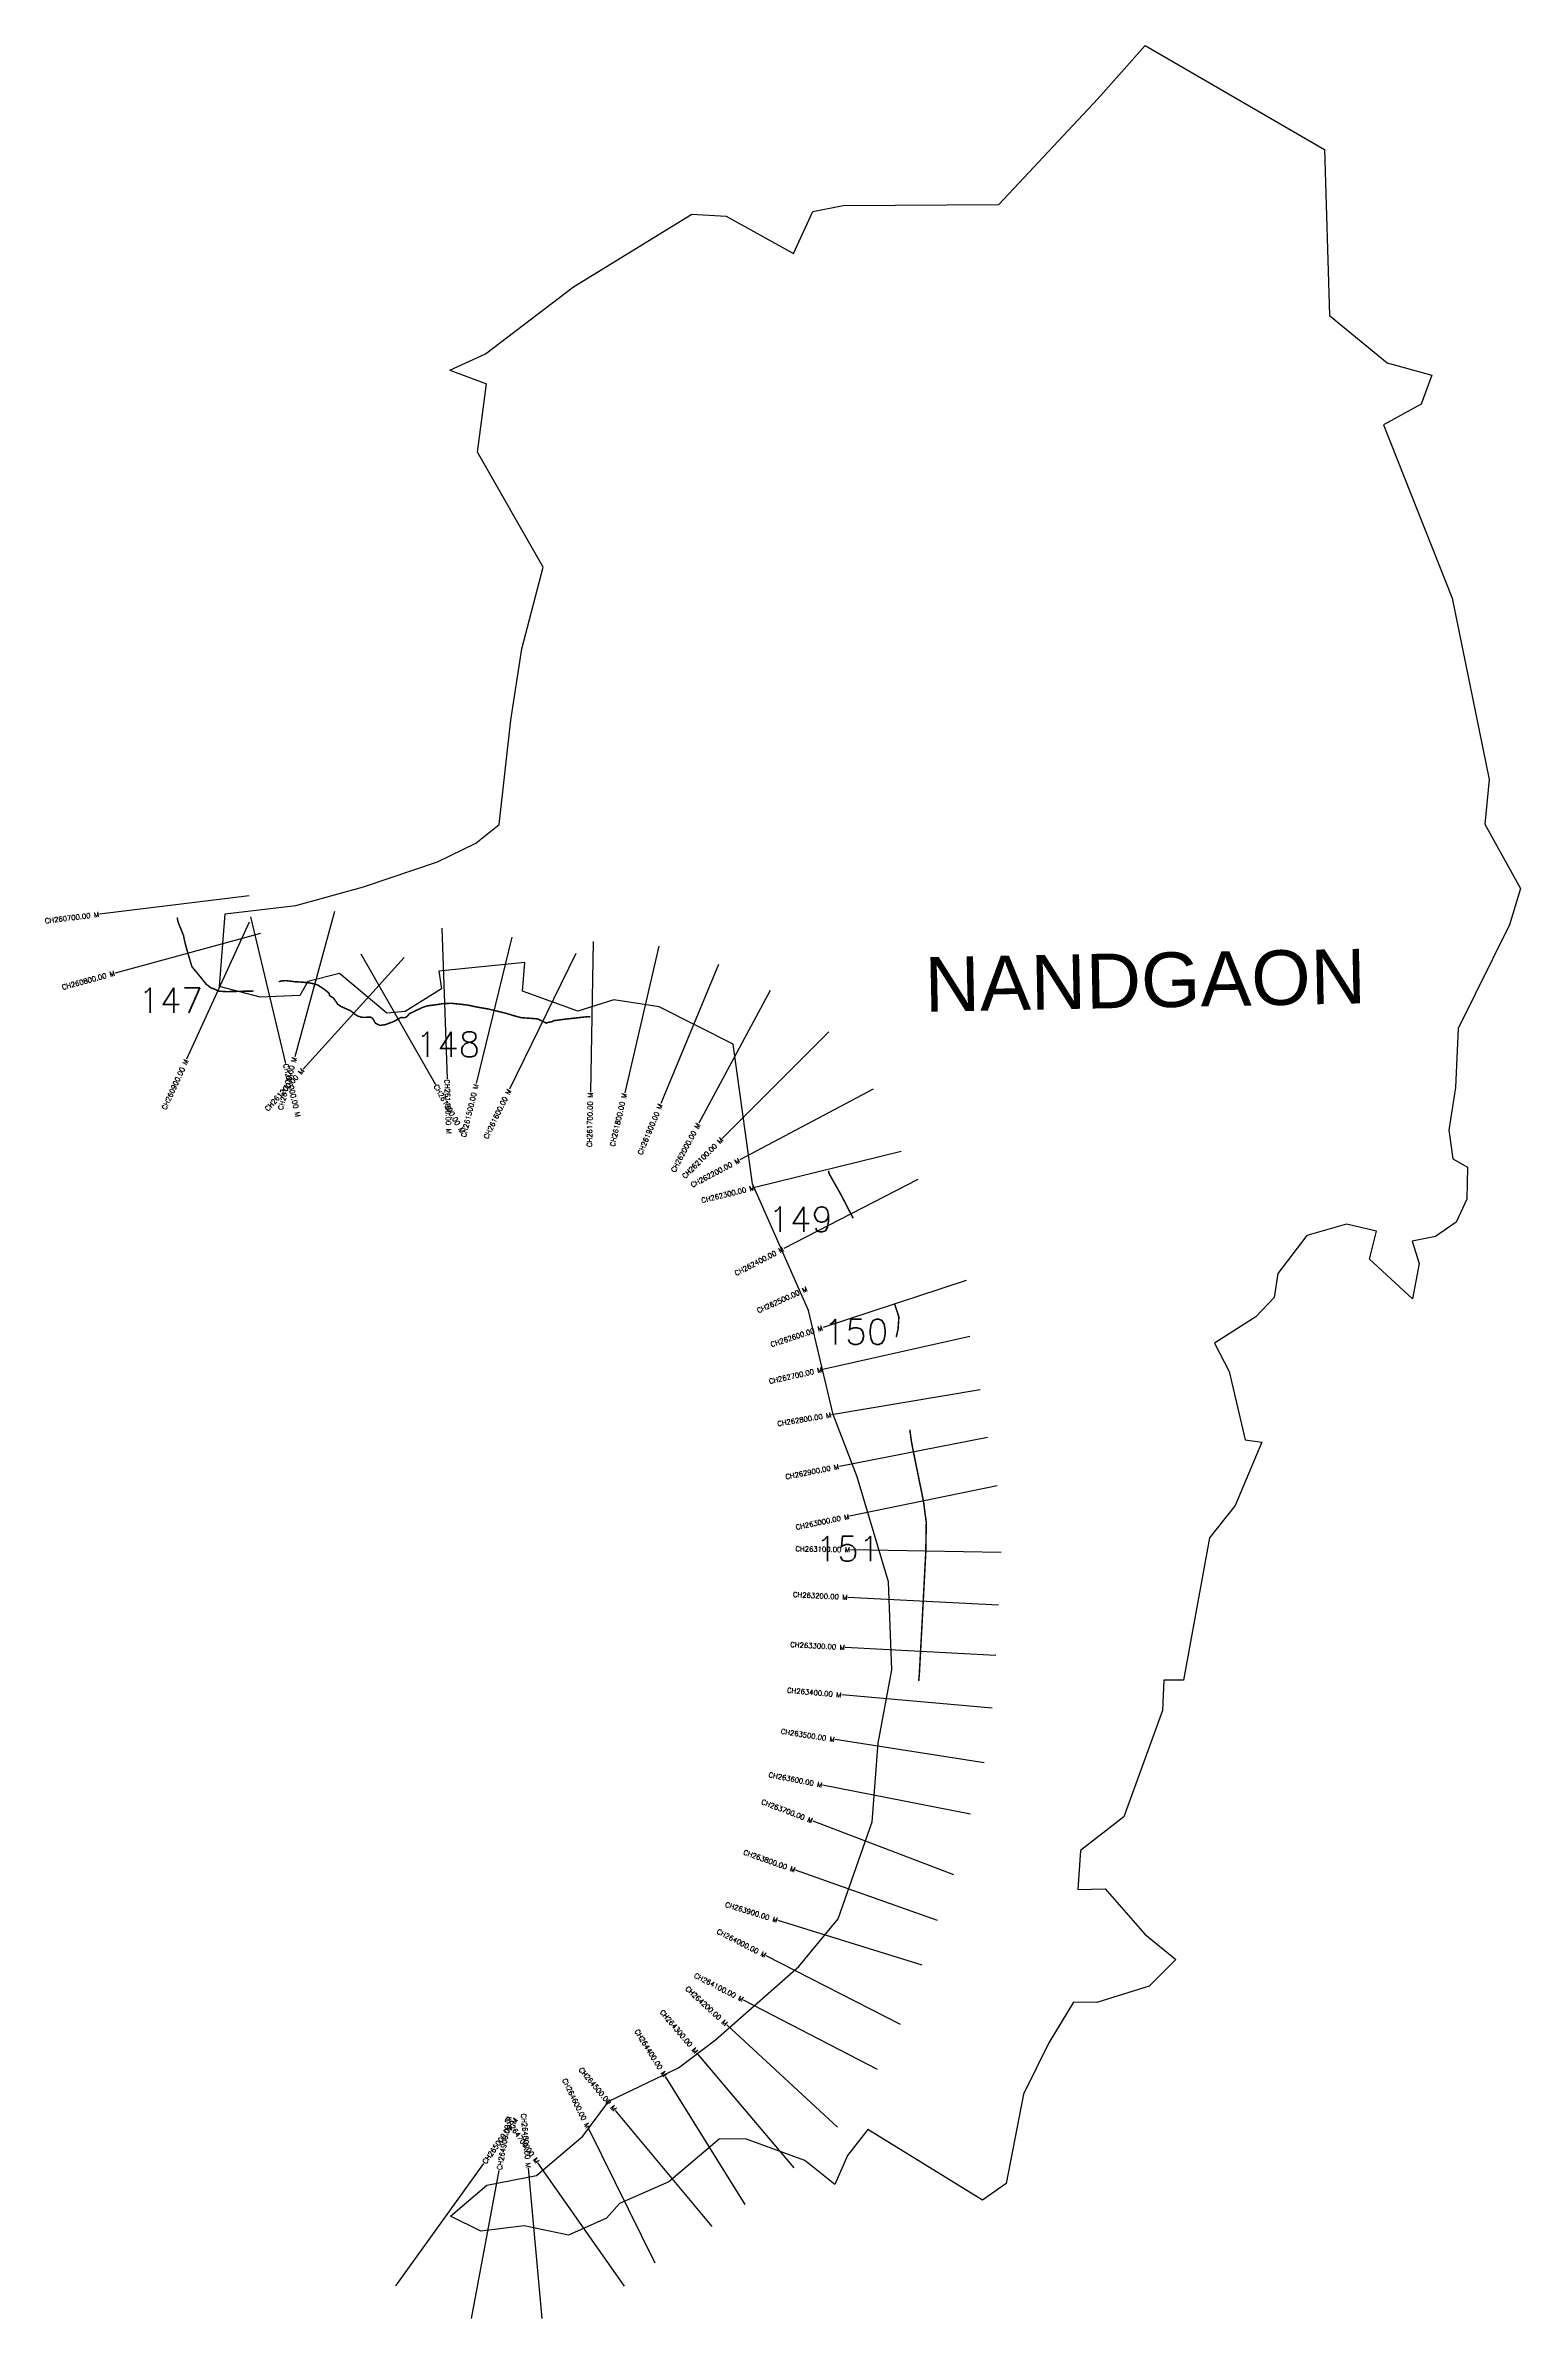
# Model space of a CAD drawing. Header units: metres. Extents: x 279213 to 282149, y 2032389 to 2036914.
import ezdxf
from ezdxf.enums import TextEntityAlignment as Align

# ---------------------------------------------------------------- set-up
doc = ezdxf.new("R2010")
doc.units = ezdxf.units.M
for name, color, linetype in [('ARTIFICIALLY PROTECTED', 4, 'Continuous'), ('CS', 134, 'Continuous'), ('CSMark', 6, 'Continuous'), ('village', 3, 'Continuous'), ('VILLAGE NAME', 250, 'Continuous')]:
    doc.layers.add(name, color=color, linetype=linetype)
doc.styles.get("Standard").update_dxf_attribs({"font": 'simplex.shx'})

msp = doc.modelspace()

# ---------------------------------------------------------------- linework, layer by layer
at = {"color": 6, "flags": 128}
msp.add_lwpolyline([(280018.3, 2036267.7), (280090.9, 2036240.3)], dxfattribs=at)
at = {"layer": 'ARTIFICIALLY PROTECTED', "const_width": 3, "flags": 128}
for points in [[(279475.6, 2035178.1), (279476, 2035175.7), (279477.3, 2035169.1), (279479.7, 2035163.3), (279488, 2035142.8), (279488, 2035142.8), (279491.1, 2035128.2), (279496.9, 2035106.8), (279502.1, 2035089.6), (279504.9, 2035080.2), (279511, 2035073), (279529.1, 2035050.7), (279533, 2035045.6), (279542.9, 2035038), (279549.3, 2035035.8), (279558.7, 2035031.5), (279573.7, 2035030.5), (279610.3, 2035031.4), (279627.6, 2035031.7), (279627.9, 2035031.7)], [(279678.1, 2035050.3), (279678.2, 2035050.4), (279683.9, 2035052), (279692.5, 2035052.4), (279711.2, 2035050.1), (279721.2, 2035049.7), (279737.2, 2035048.2), (279744, 2035047), (279754.9, 2035044), (279767.8, 2035035.6), (279775.2, 2035029.7), (279777.7, 2035027.6), (279779, 2035022.5), (279786.8, 2035017.6), (279795.1, 2035005.5), (279801.5, 2035001), (279820, 2034992.7), (279823.4, 2034990.5), (279829, 2034985.5), (279835.8, 2034981.5), (279844.1, 2034979.3), (279860.3, 2034979.8), (279864.5, 2034977.5), (279870.2, 2034967.7), (279879, 2034963.3), (279889.9, 2034964.9), (279907.4, 2034971.4), (279921.1, 2034979.2), (279925.9, 2034978.6), (279928.5, 2034978.8), (279931, 2034979.7), (279933.5, 2034981.5), (279937.6, 2034986.6), (279964.2, 2034999.3), (279973.7, 2035002.3), (279992.8, 2035004.7), (280003.8, 2035006.7), (280021.6, 2035007.3), (280042.9, 2035005.1), (280055.2, 2035003.5), (280072.2, 2034999.8), (280094.6, 2034996), (280130.4, 2034987.3), (280144, 2034983.1), (280148.9, 2034981.8), (280159.7, 2034978.8), (280174.5, 2034977.7), (280183.5, 2034977.1), (280193.4, 2034976.2), (280210.2, 2034967.9), (280214.1, 2034969.4), (280222.8, 2034971), (280224, 2034972.6), (280245.4, 2034975.5), (280291.6, 2034980.6), (280298, 2034980.5)], [(280771.7, 2034673.9), (280773.2, 2034667.7), (280797.1, 2034625.4), (280820.1, 2034580.8), (280821, 2034579.4)], [(280903.2, 2034409.2), (280911.8, 2034382.9), (280910.1, 2034358.5), (280906.5, 2034342.8)], [(280933.6, 2034158.6), (280936.6, 2034135.7), (280941.9, 2034108.6), (280951.3, 2034062.3), (280960.8, 2034015.9), (280966.3, 2033973.7), (280965.3, 2033914.4), (280956.8, 2033752), (280952.5, 2033672.5), (280951.3, 2033658.6)]]:
    msp.add_lwpolyline(points, dxfattribs=at)
at = {"layer": 'CS'}
for p, q in [((279618.7, 2035221.4), (279321, 2035184.6)), ((279619, 2035168.9), (279494.4, 2034896)), ((279621.4, 2035179.5), (279691.2, 2034887.8)), ((279788.9, 2035190.2), (279709.6, 2034900.9)), ((280002.1, 2035156.7), (280012.6, 2034856.9)), ((279641.6, 2035146.4), (279352.1, 2035067.6)), ((279840.8, 2035106.1), (279989.4, 2034845.5)), ((280141.3, 2035139), (280070.8, 2034847.4)), ((280268.8, 2035106.3), (280137.1, 2034836.7)), ((280303.1, 2035130.4), (280297.8, 2034830.5)), ((280434.4, 2035121.3), (280366.1, 2034829.2)), ((279927.6, 2035098.6), (279726.2, 2034876.2)), ((280553.1, 2035084.7), (280438, 2034807.6)), ((280655.5, 2035032.9), (280513.6, 2034768.6)), ((280772.7, 2034950.3), (280560.3, 2034738.4)), ((280860.7, 2034836.2), (280595.4, 2034696)), ((280916.6, 2034712.4), (280625.3, 2034640.8)), ((280949.8, 2034656.6), (280683.1, 2034519.2)), ((281045.8, 2034455.6), (280760.8, 2034361.9)), ((281053, 2034344.3), (280760.3, 2034278.6)), ((281073.7, 2034238.2), (280777.9, 2034188.3)), ((281088, 2034143.3), (280793.6, 2034085.6)), ((281107.6, 2034046.8), (280813.8, 2033986.2)), ((281115.3, 2033914.1), (280815.4, 2033919.5)), ((281110, 2033809.1), (280810.4, 2033824.8)), ((281104.7, 2033709.1), (280805.1, 2033725.1)), ((281097.1, 2033604.3), (280798.3, 2033630.5)), ((281081.5, 2033495.4), (280785.1, 2033541.6)), ((281054.5, 2033393.2), (280760.1, 2033451)), ((281021.1, 2033272.2), (280740.9, 2033379.4)), ((280988.9, 2033181.7), (280706, 2033281.6)), ((280957.8, 2033092.8), (280671.3, 2033181.6)), ((280915, 2032974.8), (280647.8, 2033111.3)), ((280869, 2032885.1), (280602.6, 2033023)), ((280789.5, 2032770.1), (280569.4, 2032973.9)), ((280703.5, 2032689.2), (280509.8, 2032918.2)), ((280606.2, 2032616.4), (280447.5, 2032871)), ((280540, 2032572.7), (280347.9, 2032803.2)), ((280426.7, 2032499.2), (280294.2, 2032768.3)), ((279910.9, 2032454.3), (280085.7, 2032698.1)), ((280061.3, 2032389.3), (280116.3, 2032684.2)), ((280201.9, 2032389.5), (280174.8, 2032688.3)), ((280365.9, 2032453.6), (280193.4, 2032699))]:
    msp.add_line(p, q, dxfattribs=at)
at = {"layer": 'village', "color": 6}
for points in [[(280018.3, 2036267.7, 0), (280089.4, 2036300.3, 0), (280264, 2036433.4, 0), (280499.7, 2036578.3, 0), (280567.9, 2036574.3, 0), (280702.1, 2036499.7, 0), (280740.7, 2036583.6, 0), (280801, 2036595.1, 0), (281110.8, 2036597.7, 0), (281307.7, 2036807.8, 0), (281402.2, 2036914, 0), (281758.7, 2036707.1, 0), (281768.5, 2036376.4, 0), (281883.7, 2036281.9, 0), (281972.2, 2036257.9, 0), (281951.2, 2036200, 0), (281876, 2036158.8, 0), (282012.7, 2035813.8, 0), (282086.3, 2035453.1, 0), (282078.1, 2035364.2, 0), (282148.9, 2035235.7, 0)], [(282148.9, 2035235.7, 0), (282127.2, 2035163.6, 0), (282024.7, 2034957.3, 0), (282019.3, 2034839.6, 0), (282006, 2034755.1, 0), (282014.3, 2034697.9, 0), (282043.4, 2034681.4, 0), (282042.2, 2034617.3, 0), (282020.9, 2034571.8, 0), (281979.9, 2034543, 0), (281933, 2034534.1, 0), (281947.4, 2034489.3, 0), (281933.6, 2034419.1, 0), (281848.6, 2034497.7, 0), (281862, 2034553.8, 0), (281802.7, 2034567.6, 0), (281723.4, 2034545, 0), (281665.9, 2034469.8, 0), (281658.5, 2034421.7, 0), (281622.4, 2034383, 0), (281539.7, 2034330.6, 0), (281569.3, 2034274.7, 0), (281600.7, 2034138.4, 0), (281634.2, 2034133.9, 0), (281581.1, 2034007.9, 0), (281529.9, 2033943.1, 0), (281478.3, 2033660.2, 0), (281439.1, 2033659.8, 0), (281436.4, 2033599.5, 0), (281359.5, 2033387.8, 0), (281272.9, 2033321.2, 0), (281268.2, 2033243.6, 0), (281322.4, 2033244.9, 0), (281401.4, 2033154.7, 0), (281462.8, 2033103.8, 0), (281409.8, 2033051.2, 0), (281305.6, 2033018.4, 0), (281259.6, 2033019.2, 0), (281210.2, 2032938.4, 0), (281159.6, 2032836, 0), (281125.2, 2032657.9, 0), (281078.3, 2032624.7, 0), (280850, 2032765.6, 0), (280809.7, 2032713.5, 0), (280784, 2032656.2, 0), (280724.5, 2032704.1, 0), (280606.4, 2032746.8, 0), (280554.2, 2032746.2, 0), (280453.7, 2032661.4, 0), (280355.6, 2032618.5, 0), (280330.1, 2032589, 0), (280254.2, 2032555.1, 0), (280166.1, 2032573.7, 0), (280079.9, 2032563.3, 0), (280019.6, 2032593, 0), (280091.6, 2032654.7, 0), (280190.6, 2032673.7, 0), (280283.1, 2032752.2, 0), (280334.9, 2032821.9, 0), (280473.1, 2032888.2, 0), (280546.6, 2032944.3, 0), (280712.4, 2033090, 0), (280790.8, 2033184.6, 0), (280858.6, 2033378.3, 0), (280870.6, 2033534.5, 0), (280897.9, 2033680.9, 0), (280890.8, 2033855.7, 0), (280828.9, 2034065, 0), (280781.3, 2034188.7, 0), (280732.1, 2034395.6, 0), (280620.4, 2034648, 0), (280582, 2034925.8, 0), (280434.9, 2035000.3, 0), (280344.6, 2035014.2, 0), (280273.1, 2034991.8, 0), (280162.5, 2035031.3, 0), (280167.5, 2035088.7, 0), (279996.3, 2035071, 0), (280001.6, 2035036.1, 0), (279929, 2034990.9, 0), (279893.1, 2034988, 0), (279798.8, 2035066.9, 0), (279735.8, 2035050.5, 0), (279719.4, 2035022.8, 0), (279640.8, 2035019.4, 0), (279560.1, 2035040.6, 0), (279570.9, 2035185.5, 0), (279711.4, 2035201.9, 0), (279846.6, 2035239.2, 0), (279993.8, 2035289.1, 0), (280069.6, 2035326.4, 0), (280116.3, 2035363.1, 0), (280139.5, 2035570.9, 0), (280161.6, 2035713.2, 0), (280204, 2035875.7, 0), (280073.4, 2036104.5, 0), (280090.9, 2036240.3, 0)]]:
    msp.add_polyline3d(points, dxfattribs=at)

# ---------------------------------------------------------------- texts
at = {"char_height": 50, "attachment_point": 1}
for s, insert in [('147', (279398.2, 2035038.1)), ('148', (279950, 2034950.5)), ('149', (280651.9, 2034602.3)), ('150', (280762.3, 2034378.3)), ('151', (280746, 2033946.6))]:
    msp.add_mtext_dynamic_manual_height_columns(s, width=84.374, gutter_width=1, heights=[74.2], dxfattribs=dict(at, insert=insert))
at = {"layer": 'CSMark'}
for s, rotation, p in [('CH260700.00 M', 7.0524, (279320, 2035184.4)), ('CH260800.00 M', 15.233, (279351.1, 2035067.3)), ('CH260900.00 M', 65.465, (279494, 2034895)), ('CH261100.00 M', 74.6818, (279709.3, 2034899.9)), ('CH261200.00 M', 47.8427, (279725.6, 2034875.4)), ('CH261500.00 M', 76.4218, (280070.6, 2034846.4)), ('CH261600.00 M', 63.973, (280136.7, 2034835.8)), ('CH261700.00 M', 88.9845, (280297.8, 2034829.5)), ('CH261800.00 M', 76.8437, (280365.9, 2034828.2)), ('CH261900.00 M', 67.4312, (280437.6, 2034806.7)), ('CH262000.00 M', 61.7806, (280513.2, 2034767.7)), ('CH262100.00 M', 44.9311, (280559.6, 2034737.7)), ('CH262200.00 M', 27.854, (280594.5, 2034695.5)), ('CH262300.00 M', 13.8122, (280624.3, 2034640.6)), ('CH262400.00 M', 27.246, (280682.2, 2034518.8)), ('CH262500.00 M', 24.337, (280729, 2034439.5)), ('CH262600.00 M', 18.2004, (280759.9, 2034361.6)), ('CH262700.00 M', 12.648, (280759.3, 2034278.3)), ('CH262800.00 M', 9.5699, (280776.9, 2034188.2)), ('CH262900.00 M', 11.0811, (280792.6, 2034085.4)), ('CH263000.00 M', 11.6559, (280812.8, 2033986)), ('CH263100.00 M', 358.9697, (280814.4, 2033919.6)), ('CH263200.00 M', 357.0051, (280809.4, 2033824.9)), ('CH263300.00 M', 356.9436, (280804.1, 2033725.2)), ('CH263400.00 M', 354.9865, (280797.3, 2033630.6)), ('CH263500.00 M', 351.1393, (280784.1, 2033541.7)), ('CH263600.00 M', 348.8879, (280759.1, 2033451.2)), ('CH263700.00 M', 339.0632, (280740, 2033379.8)), ('CH263800.00 M', 340.5565, (280705.1, 2033281.9)), ('CH263900.00 M', 342.7804, (280670.3, 2033181.9)), ('CH264000.00 M', 332.95, (280646.9, 2033111.7)), ('CH264100.00 M', 332.636, (280601.7, 2033023.5)), ('CH264200.00 M', 317.2025, (280568.7, 2032974.6)), ('CH264300.00 M', 310.2192, (280509.2, 2032919)), ('CH264400.00 M', 301.9548, (280446.9, 2032871.8)), ('CH264500.00 M', 309.8027, (280347.3, 2032804)), ('CH264600.00 M', 296.2252, (280293.7, 2032769.2)), ('CH264700.00 M', 305.1145, (280192.8, 2032699.8)), ('CH264800.00 M', 275.1917, (280174.7, 2032689.3))]:
    msp.add_text(s, height=10, rotation=rotation, dxfattribs=at).set_placement(p, align=Align.MIDDLE_RIGHT)
for s, rotation, p in [('CH261000.00 M', 283.4507, (279691.4, 2034886.8)), ('CH261300.00 M', 299.6984, (279989.9, 2034844.6)), ('CH261400.00 M', 272.0049, (280012.6, 2034855.9)), ('CH265000.00 M', 54.3507, (280086.3, 2032698.9)), ('CH264900.00 M', 79.4496, (280116.4, 2032685.2))]:
    msp.add_text(s, height=10, rotation=rotation, dxfattribs=at).set_placement(p, align=Align.MIDDLE_LEFT)
at = {"layer": 'VILLAGE NAME', "insert": (280962.1, 2035099.2), "char_height": 108.748, "attachment_point": 1, "rotation": 1.1028}
msp.add_mtext_dynamic_manual_height_columns('{\\fArial|b0|i0|c0|p34;NANDGAON}', width=726.929, gutter_width=543.7, heights=[0], dxfattribs=at)

doc.saveas('drawing.dxf')
